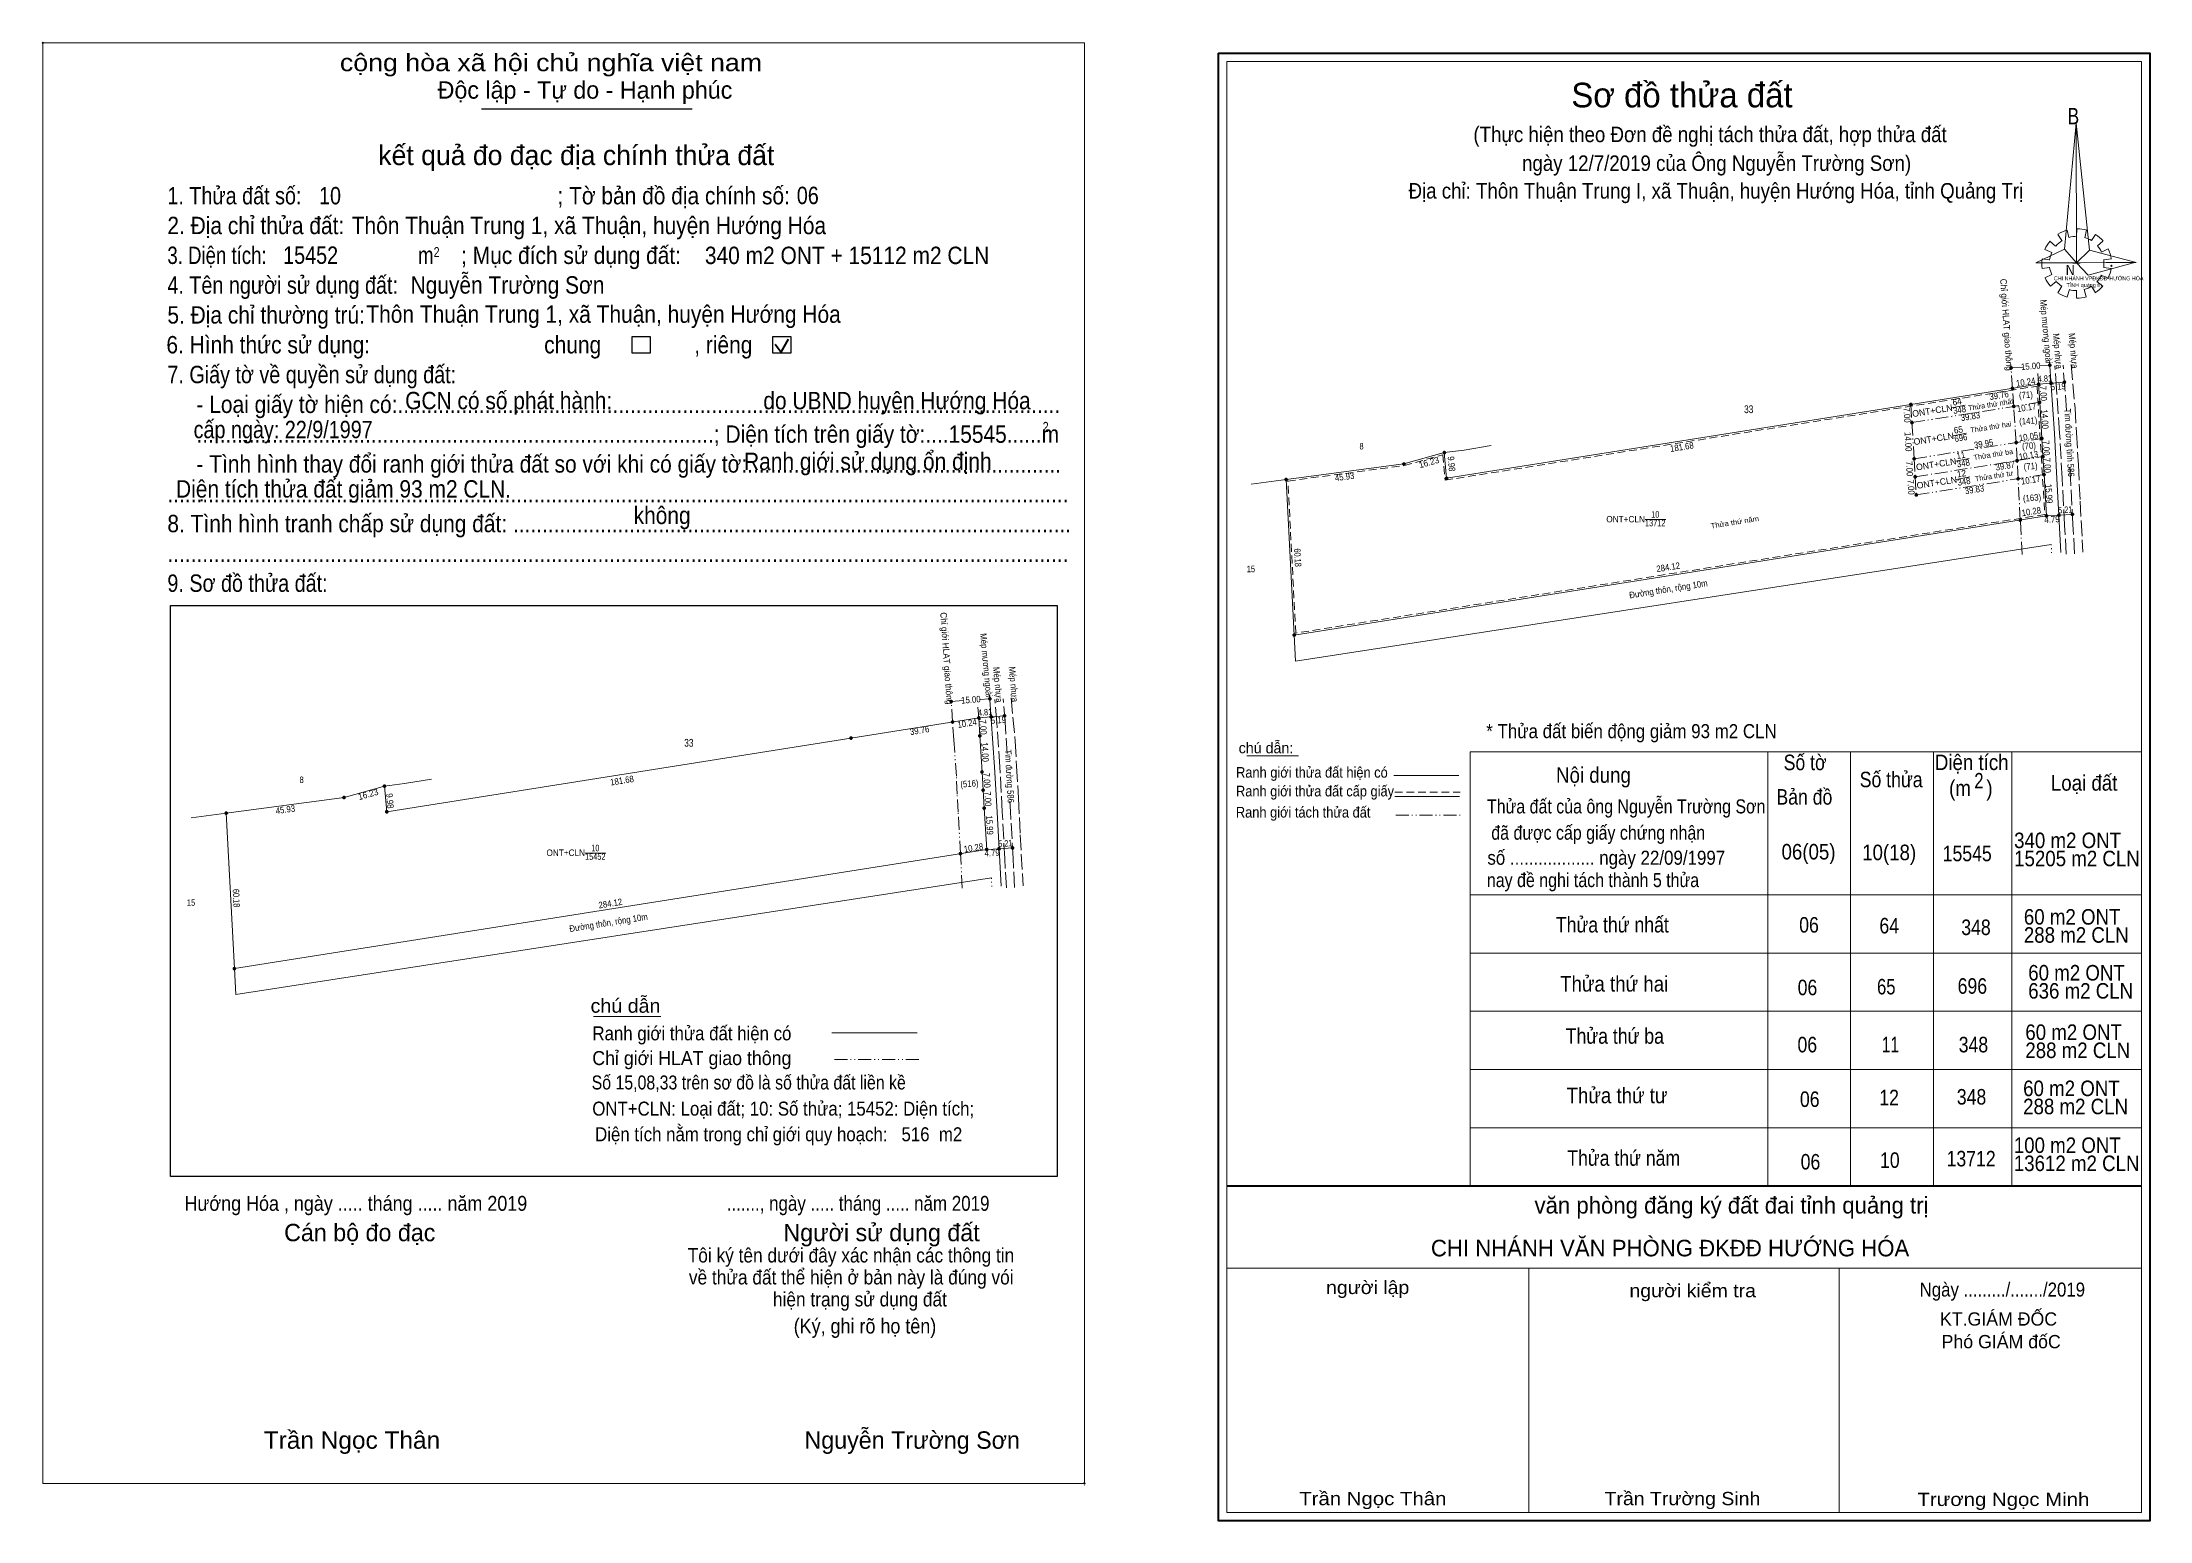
# Model space of a CAD drawing. Header units: metres. Extents: x 542053 to 545555, y 1832668 to 1833706.
# Drawn here: x 544741 to 545555, y 1833116 to 1833688 of the extents above; entities that cross this region are included whole.
import ezdxf
from ezdxf.enums import TextEntityAlignment as Align

# ---------------------------------------------------------------- set-up
doc = ezdxf.new("R2010")
doc.units = ezdxf.units.M
doc.header["$PDMODE"] = 32
doc.header["$PDSIZE"] = 0.5
for name, pattern in [('DASH_DOUBLE_DOT', [9.2, 5, -1.2, 0.3, -1.2, 0.3, -1.2]), ('DOT_DASHED', [7.7, 5, -1.2, 0.3, -1.2]), ('DOTTED', [1.5, 0.3, -1.2]), ('LONG_DASHED', [7.5, 6, -1.5]), ('MEDIUM_DASHED', [4.5, 3, -1.5])]:
    doc.linetypes.add(name, pattern=pattern)
for name, color, linetype, lineweight in [('1', 7, 'Continuous', 13), ('10', 7, 'Continuous', 13), ('17', 7, 'Continuous', 13), ('2', 7, 'Continuous', 13), ('28', 7, 'DASH_DOUBLE_DOT', 13), ('3', 7, 'Continuous', 13), ('6', 7, 'Continuous', 13), ('63', 7, 'Continuous', 13)]:
    doc.layers.add(name, color=color, linetype=linetype, lineweight=lineweight)

msp = doc.modelspace()

# ---------------------------------------------------------------- texts
at = {"layer": '1'}
for s, width, p in [('10', 0.85, (545364.225, 1833503.92)), ('ONT+CLN', 0.95, (545352.775, 1833502.1)), ('13712', 0.85, (545364.205, 1833500.61)), ('ONT+CLN', 0.95, (544943.135, 1833373.18)), ('10', 0.85, (544954.585, 1833375)), ('15452', 0.85, (544954.565, 1833371.69))]:
    msp.add_text(s, height=2.5, dxfattribs=dict(at, width=width)).set_placement(p, align=Align.CENTER)
at = {"layer": '2', "width": 0.8}
for p in [(545400.355, 1833544.33), (544990.715, 1833415.41)]:
    msp.add_text('33', height=3, dxfattribs=at).set_placement(p, align=Align.CENTER)
at = {"layer": '28'}
for s, rotation, width, p in [('Chỉ giới HLAT giao thông', 273.945, 0.95, (545498.755, 1833578.416)), ('Mép mương ngoài', 275.25, 0.9, (545514.061, 1833575.754)), ('Mép nhựa', 275.25, 0.9, (545518.53, 1833568.204)), ('Mép nhựa', 275.25, 0.9, (545524.61, 1833568.334)), ('15.00', 4.52, 0.9, (545509.456, 1833561.244)), ('Tim đường tỉnh 586', 273.151, 0.9, (545523.066, 1833532.829)), ('Chỉ giới HLAT giao thông', 273.945, 0.95, (545089.115, 1833449.496)), ('Mép mương ngoài', 275.25, 0.9, (545104.421, 1833446.834)), ('Mép nhựa', 275.25, 0.9, (545108.89, 1833439.284)), ('Mép nhựa', 275.25, 0.9, (545114.97, 1833439.414)), ('15.00', 4.52, 0.9, (545099.816, 1833432.324)), ('Tim đường 586', 273.151, 0.9, (545113.423, 1833403.914))]:
    msp.add_text(s, height=2.5, rotation=rotation, dxfattribs=dict(at, width=width)).set_placement(p, align=Align.CENTER)
at = {"layer": '3'}
for s, height, width, p in [('cộng hòa xã hội chủ nghĩa việt nam', 6.72, 1.15, (544855.85, 1833676.48)), ('B', 6.339, 0.8, (545523.55, 1833655.94)), ('1. Thửa đất số:', 6.72, 0.85, (544789.17, 1833625.02)), ('10', 6.72, 0.85, (544847.78, 1833625.02)), ('; Tờ bản đồ địa chính số:', 6.72, 0.9, (544939.94, 1833625.02)), ('06', 6.72, 0.85, (545032.44, 1833625.12)), ('2. Địa chỉ thửa đất:', 6.72, 0.9, (544789.17, 1833613.5)), ('Thôn Thuận Trung 1, xã Thuận, huyện Hướng Hóa', 6.72, 0.9, (544860.41, 1833613.5)), ('3. Diện tích:', 6.72, 0.8, (544789.17, 1833601.98)), ('15452', 6.72, 0.85, (544833.91, 1833602.03)), ('m', 6.72, 0.8, (544886.04, 1833601.98)), ('2', 3.84, 0.8, (544892.09, 1833604.67)), ('; Mục đích sử dụng đất:', 6.72, 0.9, (544902.69, 1833601.98)), ('340 m2 ONT + 15112 m2 CLN', 6.72, 0.9, (544996.92, 1833601.94)), ('4. Tên người sử dụng đất:', 6.72, 0.85, (544789.17, 1833590.46)), ('Nguyễn Trường Sơn', 6.72, 0.9, (544883.16, 1833590.51)), ('CHI NHÁNH VPĐKĐĐ-HƯỚNG HÓA', 1.5, 0.95, (545518.31, 1833595.66)), ('N', 3.961, 0.9, (545522.91, 1833597.66)), ('TỈNH quảng trị', 1.5, 1.05, (545523.15, 1833593.06)), ('5. Địa chỉ thường trú:', 6.72, 0.9, (544789.17, 1833578.94)), ('Thôn Thuận Trung 1, xã Thuận, huyện Hướng Hóa', 6.72, 0.9, (544866.07, 1833579.23)), ('6. Hình thức sử dụng:', 6.72, 0.9, (544788.79, 1833567.42)), ('chung                , riêng', 6.72, 0.9, (544934.81, 1833567.42)), ('7. Giấy tờ về quyền sử dụng đất:', 6.72, 0.85, (544789.17, 1833555.9)), ('     - Loại giấy tờ hiện có:..................................................................................................................', 6.72, 0.9, (544789.17, 1833544.38)), ('GCN có số phát hành:                          do UBND huyện Hướng Hóa', 6.72, 0.9, (544881.06, 1833545.82)), ('cấp ngày: 22/9/1997', 6.72, 0.85, (544799.31, 1833534.63)), ('     .........................................................................................; Diện tích trên giấy tờ:....15545......m', 6.72, 0.9, (544789.17, 1833532.86)), ('2', 3.84, 0.8, (545127.48, 1833537.09)), ('     - Tình hình thay đổi ranh giới thửa đất so với khi có giấy tờ:......................................................', 6.72, 0.9, (544789.17, 1833521.34)), ('Ranh giới sử dụng ổn định', 6.72, 0.9, (545012.05, 1833522.31)), ('Diện tích thửa đất giảm 93 m2 CLN.', 6.72, 0.9, (544792.52, 1833511.69)), ('...........................................................................................................................................................', 6.72, 0.9, (544789.17, 1833509.82)), ('không', 6.72, 0.9, (544969.37, 1833501.47)), ('8. Tình hình tranh chấp sử dụng đất: ................................................................................................', 6.72, 0.9, (544789.17, 1833498.3)), ('9. Sơ đồ thửa đất:', 6.72, 0.85, (544789.17, 1833475.26)), ('...........................................................................................................................................................', 6.72, 0.9, (544789.17, 1833486.78)), ('* Thửa đất biến động giảm 93 m2 CLN', 5.43, 0.9, (545298.91, 1833418.7)), ('Số tờ', 6, 0.85, (545413.86, 1833406.33)), ('Diện tích', 6, 0.9, (545472.3, 1833406.37)), ('Ranh giới thửa đất cấp giấy', 4.115, 0.9, (545202.19, 1833396.19)), ('Ranh giới thửa đất hiện có ', 4.115, 0.9, (545202.23, 1833403.43)), ('Nội dung', 6, 0.9, (545325.9, 1833401.45)), ('Số thửa', 6, 0.85, (545443.26, 1833399.73)), ('(m   )', 6, 0.9, (545477.78, 1833396.41)), ('2', 6, 0.8, (545487.54, 1833399.25)), ('Loại đất', 6, 0.9, (545517.14, 1833398.41)), ('Ranh giới tách thửa đất', 4.115, 0.9, (545202.15, 1833388.03)), ('Thửa đất của ông Nguyễn Trường Sơn', 5.43, 0.85, (545299.19, 1833389.62)), ('Bản đồ', 6, 0.85, (545411.06, 1833393.01)), (' đã được cấp giấy chứng nhận', 5.43, 0.85, (545299.15, 1833379.46)), ('số .................. ngày 22/09/1997', 5.43, 0.9, (545299.35, 1833369.78)), ('06(05)', 6, 0.9, (545413.04, 1833371.82)), ('10(18)', 6, 0.9, (545444.2, 1833371.54)), ('15545', 6, 0.85, (545475.32, 1833371.14)), ('340 m2 ONT', 6, 0.9, (545502.93, 1833376.2)), ('15205 m2 CLN', 6, 0.9, (545502.93, 1833369.2)), ('nay đề nghi tách thành 5 thửa', 5.43, 0.85, (545299.15, 1833361.14)), ('60 m2 ONT', 6, 0.9, (545506.7, 1833346.64)), ('Thửa thứ nhất', 6, 0.85, (545325.83, 1833343.6)), ('06', 6, 0.85, (545419.87, 1833343.56)), ('64', 6, 0.85, (545450.87, 1833343.24)), ('348', 6, 0.85, (545482.51, 1833342.6)), ('288 m2 CLN', 6, 0.9, (545506.7, 1833339.64)), ('Thửa thứ hai', 6, 0.9, (545327.47, 1833320.75)), ('60 m2 ONT', 6, 0.9, (545508.39, 1833325.04)), ('06', 6, 0.85, (545419.27, 1833319.35)), ('65', 6, 0.8, (545449.95, 1833319.67)), ('696', 6, 0.85, (545481.1, 1833319.92)), ('636 m2 CLN', 6, 0.9, (545508.39, 1833318.04)), ('Thửa thứ ba', 6, 0.85, (545329.64, 1833300.59)), ('06', 6, 0.85, (545419.2, 1833297.27)), ('11', 6, 0.75, (545451.76, 1833297.27)), ('348', 6, 0.85, (545481.52, 1833297.27)), ('60 m2 ONT', 6, 0.9, (545507.26, 1833302.07)), ('288 m2 CLN', 6, 0.9, (545507.26, 1833295.07)), ('60 m2 ONT', 6, 0.9, (545506.42, 1833280.36)), ('Thửa thứ tư', 6, 0.9, (545329.95, 1833277.61)), ('06', 6, 0.85, (545420.15, 1833276.17)), ('12', 6, 0.85, (545450.83, 1833276.81)), ('348', 6, 0.85, (545480.79, 1833277.09)), ('288 m2 CLN', 6, 0.9, (545506.42, 1833273.36)), ('100 m2 ONT', 6, 0.9, (545502.81, 1833258.38)), ('Thửa thứ năm', 6, 0.85, (545330.23, 1833253.42)), ('06', 6, 0.85, (545420.43, 1833251.98)), ('10', 6, 0.85, (545451.11, 1833252.62)), ('13712', 6, 0.85, (545476.83, 1833253.19)), ('13612 m2 CLN', 6, 0.9, (545502.81, 1833251.38)), ('Hướng Hóa , ngày ..... tháng ..... năm 2019', 5.76, 0.9, (544795.75, 1833236.03)), ('......., ngày ..... tháng ..... năm 2019', 5.76, 0.85, (545005.37, 1833236.03)), ('(Ký, ghi rõ họ tên)', 5.76, 0.9, (545031.24, 1833188.61)), ('Trần Ngọc Thân', 6.72, 1.05, (544826.42, 1833144.06))]:
    msp.add_text(s, height=height, dxfattribs=dict(at, width=width)).set_placement(p)
for s, height, p in [('Độc lập - Tự do - Hạnh phúc', 6.72, (544893.62, 1833665.87)), ('chú dẫn:', 4.115, (545203.23, 1833412.87)), ('Cán bộ đo đạc', 6.72, (544834.29, 1833224.27)), ('Người sử dụng đất', 6.72, (545027.25, 1833224.27)), ('Nguyễn Trường Sơn', 6.72, (545035.41, 1833144.06))]:
    msp.add_text(s, height=height, dxfattribs=at).set_placement(p)
for s, height, p in [('Sơ đồ thửa đất', 9.52, (545374.56, 1833662.5)), ('kết quả đo đạc địa chính thửa đất', 7.68, (544947.22, 1833640.19)), ('.', 1.92, (545143.574, 1833129.66))]:
    msp.add_text(s, height=height, dxfattribs=at).set_placement(p, align=Align.CENTER)
at = {"layer": '3', "width": 0.9}
for s, height, p in [('(Thực hiện theo Đơn đề nghị tách thửa đất, hợp thửa đất ', 6, (545386.415, 1833649.06)), ('ngày 12/7/2019 của Ông Nguyễn Trường Sơn)', 6, (545387.94, 1833637.94)), ('Địa chỉ: Thôn Thuận Trung I, xã Thuận, huyện Hướng Hóa, tỉnh Quảng Trị', 6, (545387.665, 1833627.25)), ('Tôi ký tên dưới đây xác nhận các thông tin', 5.551, (545053.38, 1833216.06)), ('về thửa đất thể hiện ở bản này là đúng vói', 5.551, (545053.48, 1833207.57)), ('hiện trạng sử dụng đất', 5.551, (545056.84, 1833199.07)), ('Ngày ........./......./2019', 5.4, (545498.38, 1833202.9))]:
    msp.add_text(s, height=height, dxfattribs=at).set_placement(p, align=Align.CENTER)
at = {"layer": '3'}
for s, height, p in [('văn phòng đăng ký đất đai tỉnh quảng trị', 6.4, (545469.83, 1833234.98)), ('CHI NHÁNH VĂN PHÒNG ĐKĐĐ HƯỚNG HÓA', 6.4, (545462.4, 1833218.42)), ('KT.GIÁM ĐỐC', 5.12, (545519.54, 1833191.66)), ('Phó GIÁM đốC', 5.12, (545520.95, 1833182.91))]:
    msp.add_text(s, height=height, dxfattribs=at).set_placement(p, align=Align.RIGHT)
for s, width, p in [('người lập', 1.1, (545269.17, 1833203.86)), ('người kiểm tra', 1.1, (545403.16, 1833202.62)), ('Trần Ngọc Thân', 1.15, (545283.52, 1833122.26)), ('Trần Trường Sinh', 1.1, (545404.84, 1833122.26)), ('Trương Ngọc Minh', 1.15, (545532.01, 1833121.94))]:
    msp.add_text(s, height=5.12, dxfattribs=dict(at, width=width)).set_placement(p, align=Align.RIGHT)
at = {"layer": '6'}
for s, width, p in [('chú dẫn', 1.05, (544952.74, 1833312.58)), ('Ranh giới thửa đất hiện có ', 0.9, (544953.46, 1833301.92)), ('Chỉ giới HLAT giao thông', 0.95, (544953.4, 1833292.36)), ('Số 15,08,33 trên sơ đồ là số thửa đất liền kề', 0.85, (544953.15, 1833282.93)), ('ONT+CLN: Loại đất; 10: Số thửa; 15452: Diện tích;', 0.9, (544953.4, 1833272.82)), ('Diện tích nằm trong chỉ giới quy hoạch:   516  m2', 0.9, (544954.49, 1833262.92))]:
    msp.add_text(s, height=5.4, dxfattribs=dict(at, width=width)).set_placement(p)
at = {"layer": '63'}
for s, height, rotation, width, p in [('10.24', 2.5, 9.021, 0.9, (545507.589, 1833555.1)), ('4.81', 2.5, 4.536, 0.85, (545514.926, 1833556.409)), ('5.19', 2.5, 4.534, 0.9, (545520.086, 1833553.369)), ('64', 2.5, 9.021, 0.95, (545481.069, 1833547.489)), ('348', 2.5, 9.021, 0.9, (545482.024, 1833544.391)), ('39.76', 2.5, 9.021, 0.9, (545497.274, 1833549.959)), ('10.17', 2.5, 9.021, 0.9, (545507.944, 1833545.283)), ('(71)', 2.5, 4.536, 0.9, (545507.561, 1833550.146)), ('7.00', 2.5, 273.439, 0.9, (545513.033, 1833551.885)), ('7.00', 2.5, 273.439, 0.9, (545460.313, 1833543.515)), ('65', 2.5, 9.021, 0.95, (545481.584, 1833536.662)), ('39.83', 2.5, 9.021, 0.9, (545486.244, 1833541.83)), ('(141)', 2.5, 4.536, 0.9, (545508.476, 1833540.101)), ('14.00', 2.5, 273.441, 0.9, (545513.562, 1833541.89)), ('181.68', 2.5, 9.025, 0.9, (545374.704, 1833530.012)), ('14.00', 2.5, 273.441, 0.9, (545460.762, 1833533.19)), ('696', 2.5, 9.021, 0.9, (545482.544, 1833533.557)), ('39.95', 2.5, 9.021, 0.9, (545491.354, 1833531.283)), ('10.05', 2.5, 9.021, 0.9, (545508.714, 1833534.023)), ('(70)', 2.5, 4.536, 0.9, (545508.761, 1833530.466)), ('7.00', 2.5, 273.439, 0.9, (545514.153, 1833530.795)), ('16.23', 2.5, 15.8, 0.95, (545277.105, 1833524.098)), ('9.98', 2.5, 275.059, 0.9, (545284.244, 1833524.62)), ('7.00', 2.5, 273.439, 0.9, (545461.273, 1833522.775)), ('348', 2.5, 9.021, 0.9, (545483.494, 1833523.731)), ('11', 2.5, 9.021, 0.9, (545482.544, 1833526.828)), ('12', 2.5, 9.021, 0.95, (545482.784, 1833519.738)), ('39.87', 2.5, 9.021, 0.9, (545499.674, 1833522.723)), ('10.13', 2.5, 9.021, 0.9, (545508.694, 1833526.77)), ('(71)', 2.5, 4.536, 0.9, (545509.391, 1833522.596)), ('7.00', 2.5, 273.439, 0.9, (545514.543, 1833524.075)), ('45.93', 2.5, 7.532, 0.9, (545244.311, 1833518.499)), ('7.00', 2.5, 273.439, 0.9, (545461.873, 1833515.635)), ('348', 2.5, 9.021, 0.9, (545483.744, 1833516.641)), ('39.83', 2.5, 9.021, 0.9, (545487.814, 1833513.54)), ('10.17', 2.5, 9.021, 0.9, (545509.514, 1833517.263)), ('15.99', 2.5, 273.478, 0.9, (545515.164, 1833513.121)), ('10.28', 2.5, 8.997, 0.9, (545509.775, 1833505.051)), ('(163)', 2.5, 4.536, 0.9, (545509.946, 1833510.371)), ('5.21', 2.5, 3.515, 0.85, (545522.773, 1833505.708)), ('Thửa thứ năm', 2, 9.021, 1.1, (545395.133, 1833501.189)), ('4.79', 2.5, 3.472, 0.9, (545517.624, 1833502.024)), ('60.18', 2.5, 272.981, 0.85, (545224.8, 1833488.425)), ('284.12', 2.5, 8.997, 0.9, (545369.415, 1833483.546)), ('Đường thôn, rộng 10m', 2.5, 8.997, 0.9, (545369.505, 1833475.087)), ('10.24', 2.5, 9.021, 0.9, (545098.459, 1833423.21)), ('4.81', 2.5, 4.536, 0.85, (545105.286, 1833427.489)), ('7.00', 2.5, 273.439, 0.9, (545103.253, 1833422.915)), ('5.19', 2.5, 4.534, 0.9, (545110.446, 1833424.449)), ('39.76', 2.5, 9.021, 0.9, (545080.104, 1833420.459)), ('14.00', 2.5, 273.441, 0.9, (545103.982, 1833413.22)), ('181.68', 2.5, 9.025, 0.9, (544965.064, 1833401.092)), ('(516)', 2.5, 4.536, 0.9, (545099.246, 1833399.871)), ('7.00', 2.5, 273.439, 0.9, (545104.693, 1833402.355)), ('45.93', 2.5, 7.532, 0.9, (544834.951, 1833389.859)), ('16.23', 2.5, 15.8, 0.95, (544867.115, 1833395.818)), ('9.98', 2.5, 275.059, 0.9, (544873.964, 1833394.35)), ('7.00', 2.5, 273.439, 0.9, (545105.053, 1833395.165)), ('15.99', 2.5, 273.478, 0.9, (545105.744, 1833385.011)), ('10.28', 2.5, 8.997, 0.9, (545100.935, 1833375.091)), ('4.79', 2.5, 3.472, 0.9, (545107.984, 1833373.104)), ('5.21', 2.5, 3.515, 0.85, (545113.133, 1833376.788)), ('60.18', 2.5, 272.981, 0.85, (544814.59, 1833356.825)), ('284.12', 2.5, 8.997, 0.9, (544960.575, 1833353.586)), ('Đường thôn, rộng 10m', 2.5, 8.997, 0.9, (544959.865, 1833346.167))]:
    msp.add_text(s, height=height, rotation=rotation, dxfattribs=dict(at, width=width)).set_placement(p, align=Align.CENTER)
for s, height, p in [('ONT+CLN', 2.5, (545471.519, 1833544.034)), ('Thửa thứ nhất', 2, (545494.038, 1833546.643)), ('Thửa thứ hai', 2, (545494.068, 1833537.983)), ('ONT+CLN', 2.5, (545472.039, 1833533.204)), ('ONT+CLN', 2.5, (545472.989, 1833523.374)), ('Thửa thứ ba', 2, (545495.058, 1833527.364)), ('ONT+CLN', 2.5, (545473.239, 1833516.284)), ('Thửa thứ tư', 2, (545495.338, 1833519.063))]:
    msp.add_text(s, height=height, rotation=9.021, dxfattribs=at).set_placement(p, align=Align.CENTER)
for s, width, p in [('8', 0.75, (545250.715, 1833530.3)), ('15', 0.8, (545207.96, 1833482.85)), ('8', 0.75, (544841.075, 1833401.38)), ('15', 0.8, (544798.32, 1833353.93))]:
    msp.add_text(s, height=2.5, dxfattribs=dict(at, width=width)).set_placement(p, align=Align.CENTER)

# ---------------------------------------------------------------- hatches: boundary and pattern name
at = {"layer": '28'}
for points in [[(545517.21, 1833562.85, 1), (545516.21, 1833562.85, 1)], [(545502.25, 1833561.81, 1), (545501.25, 1833561.81, 1)], [(545512.9, 1833555.5, 1), (545511.9, 1833555.5, 1)], [(545517.69, 1833555.88, 1), (545516.69, 1833555.88, 1)], [(545522.86, 1833556.29, 1), (545521.86, 1833556.29, 1)], [(545463.52, 1833547.66, 1), (545462.52, 1833547.66, 1)], [(545502.79, 1833553.9, 1), (545501.79, 1833553.9, 1)], [(545503.28, 1833546.92, 1), (545502.28, 1833546.92, 1)], [(545513.32, 1833548.51, 1), (545512.32, 1833548.51, 1)], [(545463.94, 1833540.67, 1), (545462.94, 1833540.67, 1)], [(545504.24, 1833532.96, 1), (545503.24, 1833532.96, 1)], [(545514.16, 1833534.54, 1), (545513.16, 1833534.54, 1)], [(545267.59, 1833524.68, 1), (545266.59, 1833524.68, 1)], [(545283.21, 1833529.1, 1), (545282.21, 1833529.1, 1)], [(545464.78, 1833526.7, 1), (545463.78, 1833526.7, 1)], [(545504.58, 1833525.96, 1), (545503.58, 1833525.96, 1)], [(545514.58, 1833527.55, 1), (545513.58, 1833527.55, 1)], [(545222.06, 1833518.66, 1), (545221.06, 1833518.66, 1)], [(545284.09, 1833519.16, 1), (545283.09, 1833519.16, 1)], [(545465.2, 1833519.71, 1), (545464.2, 1833519.71, 1)], [(545504.96, 1833518.97, 1), (545503.96, 1833518.97, 1)], [(545515, 1833520.56, 1), (545514, 1833520.56, 1)], [(545465.62, 1833512.72, 1), (545464.62, 1833512.72, 1)], [(545505.82, 1833502.99, 1), (545504.82, 1833502.99, 1)], [(545515.97, 1833504.6, 1), (545514.97, 1833504.6, 1)], [(545520.75, 1833504.88, 1), (545519.75, 1833504.88, 1)], [(545525.96, 1833505.2, 1), (545524.96, 1833505.2, 1)], [(545225.19, 1833458.56, 1), (545224.19, 1833458.56, 1)], [(545092.61, 1833432.89, 1), (545091.61, 1833432.89, 1)], [(545107.57, 1833433.93, 1), (545106.57, 1833433.93, 1)], [(545093.15, 1833424.98, 1), (545092.15, 1833424.98, 1)], [(545103.26, 1833426.58, 1), (545102.26, 1833426.58, 1)], [(545108.05, 1833426.96, 1), (545107.05, 1833426.96, 1)], [(545113.22, 1833427.37, 1), (545112.22, 1833427.37, 1)], [(545053.88, 1833418.74, 1), (545052.88, 1833418.74, 1)], [(545103.68, 1833419.59, 1), (545102.68, 1833419.59, 1)], [(544873.57, 1833400.18, 1), (544872.57, 1833400.18, 1)], [(545104.52, 1833405.62, 1), (545103.52, 1833405.62, 1)], [(544857.95, 1833395.76, 1), (544856.95, 1833395.76, 1)], [(545104.94, 1833398.63, 1), (545103.94, 1833398.63, 1)], [(545105.36, 1833391.64, 1), (545104.36, 1833391.64, 1)], [(544812.42, 1833389.74, 1), (544811.42, 1833389.74, 1)], [(544874.45, 1833390.24, 1), (544873.45, 1833390.24, 1)], [(545106.33, 1833375.68, 1), (545105.33, 1833375.68, 1)], [(545111.11, 1833375.96, 1), (545110.11, 1833375.96, 1)], [(545116.32, 1833376.28, 1), (545115.32, 1833376.28, 1)], [(545096.18, 1833374.07, 1), (545095.18, 1833374.07, 1)], [(544815.55, 1833329.64, 1), (544814.55, 1833329.64, 1)]]:
    msp.add_hatch(color=256, dxfattribs=at).paths.add_polyline_path(points)

# ---------------------------------------------------------------- linework, layer by layer
at = {"layer": '1'}
for p, q in [((545300.87, 1833531.82), (545290.42, 1833530.07)), ((544891.23, 1833402.9), (544880.78, 1833401.15))]:
    msp.add_line(p, q, dxfattribs=at)
for points in [[(545283.59, 1833519.16), (545463.02, 1833547.66), (545512.4, 1833555.5)], [(545290.42, 1833530.07), (545282.71, 1833529.1), (545283.59, 1833519.16)], [(545290.42, 1833530.07), (545282.71, 1833529.1), (545283.59, 1833519.16)], [(545290.42, 1833530.07), (545282.71, 1833529.1), (545283.59, 1833519.16)], [(544873.95, 1833390.24), (545053.38, 1833418.74), (545102.76, 1833426.58)], [(544880.78, 1833401.15), (544873.07, 1833400.18), (544873.95, 1833390.24)], [(544880.78, 1833401.15), (544873.07, 1833400.18), (544873.95, 1833390.24)], [(544880.78, 1833401.15), (544873.07, 1833400.18), (544873.95, 1833390.24)]]:
    msp.add_lwpolyline(points, dxfattribs=at)
at = {"layer": '1', "linetype": 'MEDIUM_DASHED'}
msp.add_lwpolyline([(545511.79, 1833554.75), (545514.79, 1833505.15), (545225.3, 1833459.31), (545222.24, 1833518.09), (545267.22, 1833524.04), (545282.13, 1833528.26), (545283, 1833518.41)], close=True, dxfattribs=at)
at = {"layer": '10', "linetype": 'DOT_DASHED'}
for p, q in [((545502.29, 1833553.9), (545501.66, 1833563.13)), ((545504.08, 1833525.96), (545503.74, 1833532.96)), ((545504.46, 1833518.97), (545504.08, 1833525.96))]:
    msp.add_line(p, q, dxfattribs=at)
at = {"layer": '10'}
for p, q in [((545518.53, 1833536.46), (545516.62, 1833564.23)), ((545512.4, 1833555.5), (545512.07, 1833559.61)), ((545512.4, 1833555.5), (545512.82, 1833548.51)), ((545512.82, 1833548.51), (545513.66, 1833534.54)), ((545513.66, 1833534.54), (545514.08, 1833527.55)), ((545519.49, 1833519.05), (545518.53, 1833536.49)), ((545521.02, 1833490.45), (545519.49, 1833519.05)), ((545108.89, 1833407.54), (545106.98, 1833435.31)), ((545102.76, 1833426.58), (545102.43, 1833430.69)), ((545109.85, 1833390.13), (545108.89, 1833407.57)), ((545111.38, 1833361.53), (545109.85, 1833390.13))]:
    msp.add_line(p, q, dxfattribs=at)
at = {"layer": '10', "linetype": 'LONG_DASHED'}
for p, q in [((545522.55, 1833553.93), (545521.85, 1833562.85)), ((545523.14, 1833545.29), (545522.55, 1833553.9)), ((545524.7, 1833519.34), (545524.48, 1833523.33)), ((545525.67, 1833501.24), (545524.7, 1833519.33)), ((545526.28, 1833489.95), (545525.67, 1833501.24)), ((545112.91, 1833425.01), (545112.21, 1833433.93)), ((545113.75, 1833412.76), (545112.91, 1833424.98)), ((545115.06, 1833390.42), (545114.84, 1833394.41)), ((545116.03, 1833372.32), (545115.06, 1833390.41)), ((545116.64, 1833361.03), (545116.03, 1833372.32))]:
    msp.add_line(p, q, dxfattribs=at)
at = {"layer": '10', "linetype": 'DASH_DOUBLE_DOT'}
for p, q in [((545464.28, 1833526.7), (545464.7, 1833519.71)), ((545092.65, 1833424.98), (545092.02, 1833434.21)), ((545094.44, 1833397.04), (545094.1, 1833404.04)), ((545094.82, 1833390.05), (545094.44, 1833397.04))]:
    msp.add_line(p, q, dxfattribs=at)
at = {"layer": '10', "linetype": 'LONG_DASHED'}
for points in [[(545524.95, 1833563.16), (545526.49, 1833546.4), (545527.05, 1833536.76), (545527.77, 1833524.39), (545528.45, 1833510.31), (545529.52, 1833490.54)], [(545523.07, 1833489.78), (545522.46, 1833501.07), (545521.49, 1833519.16), (545520.53, 1833536.6), (545519.35, 1833553.68), (545518.65, 1833562.6)], [(545113.43, 1833360.86), (545112.82, 1833372.15), (545111.85, 1833390.24), (545110.89, 1833407.68), (545109.71, 1833424.76), (545109.01, 1833433.68)], [(545115.31, 1833434.24), (545116.85, 1833417.48), (545117.41, 1833407.84), (545118.13, 1833395.47), (545118.81, 1833381.39), (545119.88, 1833361.62)]]:
    msp.add_lwpolyline(points, dxfattribs=at)
at = {"layer": '10', "linetype": 'DASH_DOUBLE_DOT'}
for points in [[(545463.02, 1833547.66), (545463.44, 1833540.67), (545512.82, 1833548.51)], [(545463.44, 1833540.67), (545464.28, 1833526.7), (545513.66, 1833534.54)], [(545464.7, 1833519.71), (545465.12, 1833512.72), (545514.5, 1833520.56)], [(545094.1, 1833404.04), (545093.14, 1833418), (545092.65, 1833424.98)], [(545096.4, 1833360.73), (545095.68, 1833374.07), (545094.82, 1833390.05)]]:
    msp.add_lwpolyline(points, dxfattribs=at)
at = {"layer": '10', "linetype": 'DOT_DASHED'}
for points in [[(545503.74, 1833532.96), (545502.78, 1833546.92), (545502.29, 1833553.9)], [(545506.04, 1833489.65), (545505.32, 1833502.99), (545504.46, 1833518.97)]]:
    msp.add_lwpolyline(points, dxfattribs=at)
at = {"layer": '10'}
for points in [[(545267.09, 1833524.68), (545221.56, 1833518.66), (545208, 1833516.87)], [(545514.08, 1833527.55), (545514.5, 1833520.56), (545515.47, 1833504.6)], [(545102.76, 1833426.58), (545103.18, 1833419.59), (545104.02, 1833405.62), (545104.44, 1833398.63), (545104.86, 1833391.64), (545105.83, 1833375.68)], [(544857.45, 1833395.76), (544811.92, 1833389.74), (544798.36, 1833387.95)]]:
    msp.add_lwpolyline(points, dxfattribs=at)
at = {"layer": '17'}
msp.add_line((544953.85, 1833311.1), (544979.92, 1833311.1), dxfattribs=at)
at = {"layer": '2'}
for p, q in [((545225.21, 1833448.52), (545517.29, 1833493.61)), ((544815.57, 1833319.6), (545107.65, 1833364.69))]:
    msp.add_line(p, q, dxfattribs=at)
at = {"layer": '2', "linetype": 'DOTTED'}
for p, q in [((545517.29, 1833493.61), (545517.47, 1833489.18)), ((545107.65, 1833364.69), (545107.83, 1833360.26))]:
    msp.add_line(p, q, dxfattribs=at)
at = {"layer": '2'}
for points in [[(545221.56, 1833518.66), (545224.69, 1833458.56), (545515.47, 1833504.6)], [(544811.92, 1833389.74), (544815.05, 1833329.64), (545105.83, 1833375.68)]]:
    msp.add_lwpolyline(points, dxfattribs=at)
for p in [(545512.75, 1833555), (545103.11, 1833426.08)]:
    msp.add_point(p, dxfattribs=at)
at = {"layer": '28', "linetype": 'Continuous'}
for p, q in [((545501.75, 1833561.81), (545506.34, 1833562.13)), ((545512.71, 1833562.57), (545516.71, 1833562.85)), ((545267.09, 1833524.68), (545282.71, 1833529.1)), ((545224.69, 1833458.56), (545225.21, 1833448.52)), ((545092.11, 1833432.89), (545096.7, 1833433.21)), ((545103.07, 1833433.65), (545107.07, 1833433.93)), ((544857.45, 1833395.76), (544873.07, 1833400.18)), ((544815.05, 1833329.64), (544815.57, 1833319.6))]:
    msp.add_line(p, q, dxfattribs=at)
at = {"layer": '28', "linetype": 'DOT_DASHED'}
msp.add_lwpolyline([(545464.7, 1833519.71), (545504.08, 1833525.96), (545514.08, 1833527.55)], dxfattribs=at)
at = {"layer": '28'}
for centre in [(545516.71, 1833562.85), (545501.75, 1833561.81), (545512.4, 1833555.5), (545517.19, 1833555.88), (545522.36, 1833556.29), (545463.02, 1833547.66), (545502.29, 1833553.9), (545502.78, 1833546.92), (545512.82, 1833548.51), (545463.44, 1833540.67), (545503.74, 1833532.96), (545513.66, 1833534.54), (545267.09, 1833524.68), (545282.71, 1833529.1), (545464.28, 1833526.7), (545504.08, 1833525.96), (545221.56, 1833518.66), (545283.59, 1833519.16), (545464.7, 1833519.71), (545504.46, 1833518.97), (545465.12, 1833512.72), (545505.32, 1833502.99), (545515.47, 1833504.6), (545520.25, 1833504.88), (545525.46, 1833505.2), (545224.69, 1833458.56), (545092.11, 1833432.89), (545107.07, 1833433.93), (545092.65, 1833424.98), (545102.76, 1833426.58), (545107.55, 1833426.96), (545112.72, 1833427.37), (545053.38, 1833418.74), (545103.18, 1833419.59), (544873.07, 1833400.18), (545104.02, 1833405.62), (544857.45, 1833395.76), (544811.92, 1833389.74), (544873.95, 1833390.24), (545105.83, 1833375.68), (545110.61, 1833375.96), (545115.82, 1833376.28), (545095.68, 1833374.07), (544815.05, 1833329.64)]:
    msp.add_circle(centre, 0.5, dxfattribs=at)
at = {"layer": '28', "linetype": 'DOT_DASHED'}
for centre in [(545514.08, 1833527.55), (545514.5, 1833520.56), (545104.44, 1833398.63), (545104.86, 1833391.64)]:
    msp.add_circle(centre, 0.5, dxfattribs=at)
at = {"layer": '3', "lineweight": 25}
for p, q in [((544910.57, 1833661.92), (544991.98, 1833661.92)), ((544790.38, 1833469.92), (545133.1, 1833469.92)), ((545133.1, 1833469.92), (545133.1, 1833249.31))]:
    msp.add_line(p, q, dxfattribs=at)
at = {"layer": '3'}
for p, q in [((545521.4, 1833611.01), (545519.83, 1833613.38)), ((545523.41, 1833615.02), (545524.1, 1833612.19)), ((545527.07, 1833612.65), (545527.16, 1833615.56)), ((545530.91, 1833615.02), (545530.21, 1833612.1)), ((545532.83, 1833611.01), (545534.4, 1833613.38)), ((545513.72, 1833604), (545516.6, 1833603.54)), ((545517.47, 1833606.46), (545514.85, 1833607.55)), ((545516.77, 1833610.83), (545518.96, 1833608.92)), ((545537.28, 1833610.83), (545535.1, 1833609.01)), ((545536.67, 1833606.55), (545539.29, 1833607.82)), ((545540.51, 1833604), (545537.54, 1833603.54)), ((545516.6, 1833600.63), (545513.72, 1833600.17)), ((545514.85, 1833596.62), (545517.47, 1833597.9)), ((545525.67, 1833602.27), (545528.47, 1833602.27)), ((545539.37, 1833596.53), (545536.5, 1833597.62)), ((545537.54, 1833600.63), (545540.51, 1833600.17)), ((545519.22, 1833595.16), (545516.95, 1833593.34)), ((545519.83, 1833590.88), (545521.31, 1833593.43)), ((545524.28, 1833592.07), (545523.41, 1833589.24)), ((545527.07, 1833588.79), (545527.07, 1833591.61)), ((545529.95, 1833592.07), (545530.82, 1833589.33)), ((545534.4, 1833590.88), (545532.83, 1833593.34)), ((545534.92, 1833595.16), (545537.28, 1833593.43)), ((545206.43, 1833411.91), (545226.31, 1833411.91)), ((545292.75, 1833413.41), (545552.19, 1833413.41)), ((545292.75, 1833413.41), (545292.75, 1833245.64)), ((545407.72, 1833413.41), (545407.72, 1833245.64)), ((545439.72, 1833413.41), (545439.72, 1833245.64)), ((545471.72, 1833413.41), (545471.72, 1833245.64)), ((545502.02, 1833413.33), (545502.02, 1833245.56)), ((545263.19, 1833404.23), (545288.27, 1833404.23)), ((545263.59, 1833396.19), (545288.63, 1833396.19)), ((545292.75, 1833358.14), (545552.19, 1833358.14)), ((545292.75, 1833335.64), (545552.19, 1833335.64)), ((545292.75, 1833313.14), (545552.19, 1833313.14)), ((545292.75, 1833290.64), (545552.19, 1833290.64)), ((545292.75, 1833268.14), (545552.19, 1833268.14)), ((545292.75, 1833245.64), (545552.19, 1833245.64)), ((545195.36, 1833242.55), (545195.36, 1833116.2)), ((545198.59, 1833213.9), (545552.19, 1833213.9)), ((545315.36, 1833213.9), (545315.36, 1833119.42)), ((545435.36, 1833213.9), (545435.36, 1833119.42))]:
    msp.add_line(p, q, dxfattribs=at)
at = {"layer": '3', "lineweight": 35}
for p, q in [((545026.41, 1833567.94), (545029.2, 1833572.93)), ((545024.12, 1833570.92), (545026.41, 1833567.94)), ((545198.59, 1833245.64), (545552.19, 1833245.64))]:
    msp.add_line(p, q, dxfattribs=at)
at = {"layer": '3', "linetype": 'MEDIUM_DASHED'}
msp.add_line((545263.59, 1833397.87), (545288.83, 1833397.87), dxfattribs=at)
at = {"layer": '3', "linetype": 'DASH_DOUBLE_DOT'}
msp.add_line((545263.95, 1833388.95), (545289.15, 1833388.95), dxfattribs=at)
at = {"layer": '3'}
for points in [[(544741.02, 1833687.46), (545143.59, 1833687.46), (545143.59, 1833130.66), (544741.02, 1833130.66)], [(545195.36, 1833116.2), (545195.36, 1833683.39), (545555.36, 1833683.39), (545555.36, 1833116.2)], [(545195.36, 1833116.2), (545195.36, 1833683.39), (545555.36, 1833683.39), (545555.36, 1833116.2)], [(545552.19, 1833245.64), (545552.19, 1833119.42), (545198.59, 1833119.42), (545198.59, 1833680.22), (545552.19, 1833680.22)], [(545526.9, 1833656.37), (545527.07, 1833602.36), (545522.36, 1833607.73)], [(545526.9, 1833656.37), (545527.07, 1833602.36), (545532.05, 1833607.37)], [(545511.36, 1833602.36), (545522.36, 1833607.73), (545527.07, 1833602.36)], [(545550.11, 1833602.54), (545527.07, 1833602.36), (545532.05, 1833607.37)], [(545549.93, 1833602.63), (545531.61, 1833597.71), (545527.07, 1833602.36)]]:
    msp.add_lwpolyline(points, close=True, dxfattribs=at)
at = {"layer": '3', "lineweight": 35}
msp.add_lwpolyline([(545195.39, 1833683.42), (545555.39, 1833683.42), (545555.39, 1833116.22), (545195.39, 1833116.22)], close=True, dxfattribs=at)
at = {"layer": '3', "lineweight": 25}
for points in [[(544968.82, 1833573.89), (544975.74, 1833573.89), (544975.74, 1833567.45), (544968.82, 1833567.45)], [(545023.22, 1833573.89), (545030.13, 1833573.89), (545030.13, 1833567.45), (545023.22, 1833567.45)]]:
    msp.add_lwpolyline(points, close=True, dxfattribs=at)
msp.add_lwpolyline([(545133.1, 1833249.31), (544790.38, 1833249.31), (544790.38, 1833469.92)], dxfattribs=at)
at = {"layer": '3'}
for centre, major_axis, start_param, end_param in [((545527.115, 1833602.17), (13.46, 0), 1.8495599, 2.1390092), ((545527.115, 1833602.17), (10.549, 0), 1.5698559, 1.8561107), ((545527.115, 1833602.17), (13.46, 0), 1.2792421, 1.5633222), ((545527.115, 1833602.17), (10.549, 0), 1.0027091, 1.2755622), ((545527.115, 1833602.17), (13.46, 0), 0.7105624, 0.9968723), ((545527.115, 1833602.17), (13.46, 0), 3.0066793, 3.2913935), ((545527.115, 1833602.17), (13.46, 0), 2.4395818, 2.7240025), ((545527.115, 1833602.17), (10.549, 0), 2.7236855, 3.0151582), ((545527.115, 1833602.17), (10.549, 0), 2.1337354, 2.4449626), ((545527.115, 1833602.17), (10.549, 0), 0.4267838, 0.7064646), ((545527.115, 1833602.17), (13.46, 0), 0.1390515, 0.4339332), ((545527.115, 1833602.17), (13.46, 0), 3.5698864, 3.8569187), ((545527.115, 1833602.17), (10.549, 0), 3.2822995, 3.5610505), ((545527.115, 1833602.17), (10.549, 0), 5.5613733, 5.8395144), ((545527.115, 1833602.17), (10.549, 0), 6.1355839, 6.4161846), ((545527.115, 1833602.17), (13.46, 0), 5.8523029, 6.1383965), ((545527.115, 1833602.17), (10.549, 0), 3.8607757, 4.1325826), ((545527.039, 1833602.09), (13.46, 0), 4.1470906, 4.4365931), ((545527.115, 1833602.17), (10.549, 0), 4.4385468, 4.71314), ((545527.115, 1833602.17), (13.46, 0), 4.7130101, 4.9976105), ((545527.115, 1833602.17), (10.549, 0), 4.9908713, 5.2893316), ((545527.115, 1833602.17), (13.46, 0), 5.2856142, 5.567987)]:
    msp.add_ellipse(centre, major_axis=major_axis, ratio=0.995001, start_param=start_param, end_param=end_param, dxfattribs=at)
for p in [(544741.02, 1833687.46), (545540.51, 1833601.27), (545143.58, 1833130.66)]:
    msp.add_point(p, dxfattribs=at)
at = {"layer": '6'}
msp.add_line((545046.01, 1833304.84), (545078.92, 1833304.84), dxfattribs=at)
at = {"layer": '63'}
for p, q in [((545478.81, 1833546.44), (545484.04, 1833547.46)), ((545479.33, 1833535.61), (545484.56, 1833536.63)), ((545480.28, 1833525.78), (545485.51, 1833526.8)), ((545480.53, 1833518.69), (545485.76, 1833519.71)), ((545360.3, 1833503.21), (545368.32, 1833503.21)), ((545520.25, 1833504.89), (545515.47, 1833504.6)), ((545525.46, 1833505.2), (545520.25, 1833504.88)), ((545110.61, 1833375.97), (545105.83, 1833375.68)), ((545115.82, 1833376.28), (545110.61, 1833375.96)), ((544950.66, 1833374.29), (544958.68, 1833374.29))]:
    msp.add_line(p, q, dxfattribs=at)
at = {"layer": '63', "linetype": 'DASH_DOUBLE_DOT'}
msp.add_line((545047, 1833294.49), (545080.12, 1833294.49), dxfattribs=at)
at = {"layer": '63'}
for points in [[(545522.36, 1833556.29), (545517.19, 1833555.88), (545512.4, 1833555.5)], [(545112.72, 1833427.37), (545107.55, 1833426.96), (545102.76, 1833426.58)]]:
    msp.add_lwpolyline(points, dxfattribs=at)

msp.set_redraw_order([(e.dxf.handle, doc.entitydb.next_handle()) for e in msp.query("TEXT MTEXT ATTDEF DIMENSION ARC_DIMENSION")])  # texts and dimensions are drawn at this point

doc.saveas('drawing.dxf')
